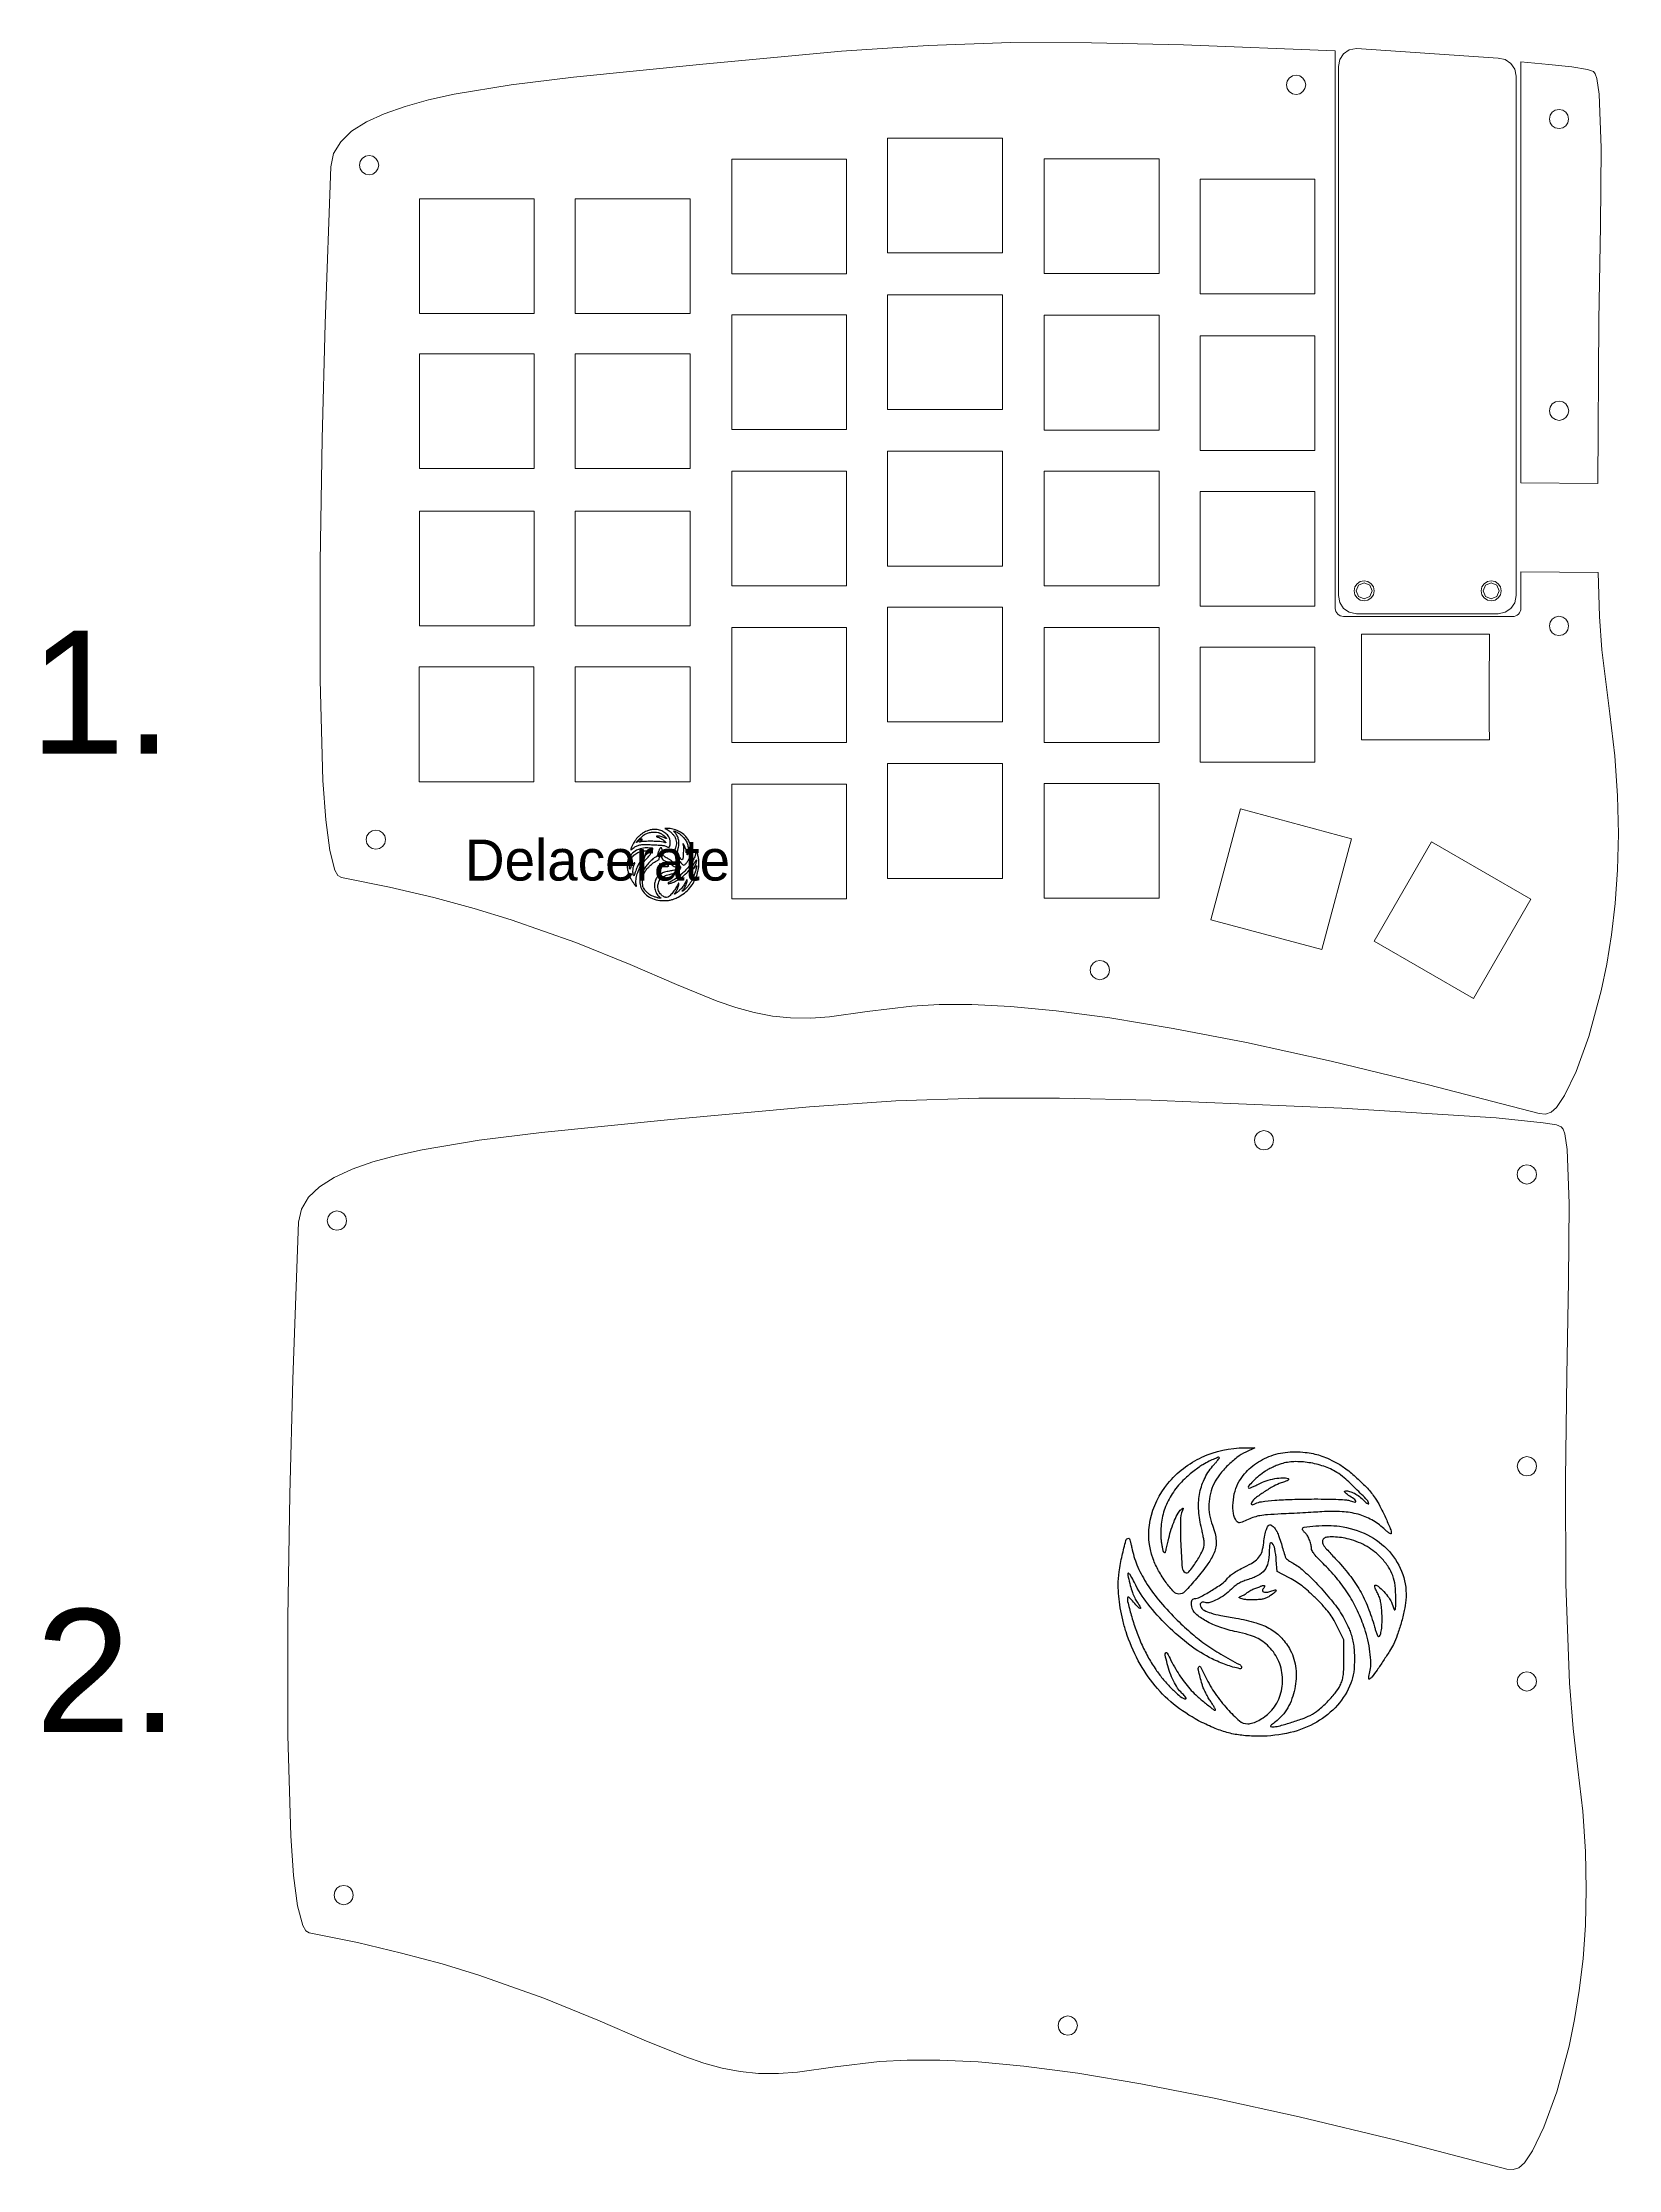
# Model space of a CAD drawing. Extents: x -219 to 329, y -29 to 491.
# Drawn here: x -219.1 to -26.9, y 231.6 to 491.1 of the extents above; entities that cross this region are included whole.
import ezdxf

# ---------------------------------------------------------------- set-up
doc = ezdxf.new("R2010")
doc.units = 0
doc.header["$MEASUREMENT"] = 0
doc.layers.get('0').update_dxf_attribs({"lineweight": 25, "true_color": 0xffffff})
doc.layers.add('Layer 1', color=7, linetype='BYLAYER', lineweight=5, true_color=0xffffff)
doc.styles.add('textstyle4', font='')
doc.styles.add('textstyle5', font='')
doc.styles.add('textstyle7', font='')
doc.styles.get('textstyle4').set_extended_font_data('Nimbus Sans [UKWN]')
doc.styles.get('textstyle5').set_extended_font_data('Nimbus Sans [UKWN]')
doc.styles.get('textstyle7').set_extended_font_data('Empires')

msp = doc.modelspace()

# ---------------------------------------------------------------- texts
at = {"char_height": 1, "attachment_point": 1}
for s, insert, style in [('\\C7;\\H15;1.', (-220.72, 419.36), 'textstyle4'), ('\\C5;\\H5;Delacerate', (-167.6, 393.87), 'textstyle7'), ('\\C7;\\H15;2.', (-220, 300), 'textstyle5')]:
    msp.add_mtext(s, dxfattribs=dict(at, insert=insert, style=style))

# ---------------------------------------------------------------- linework, layer by layer
at = {"color": 5, "true_color": 0x0000ff}
for points in [[(-144.77, 395.08, 0.021416), (-145, 395.04, 0.028277), (-145.22, 394.98, 0.025595), (-145.44, 394.9, 0.013536), (-145.7, 394.77, 0.042504), (-146, 394.58, 0.022333), (-146.34, 394.3, 0.022256), (-146.66, 393.98, 0.036844), (-146.89, 393.68, 0.029866), (-147.04, 393.44, 0.012216), (-147.21, 393.09, 0.008749), (-147.36, 392.75, 0.095306), (-147.39, 392.6, 0.546801), (-147.37, 392.59, 0.041861), (-147.32, 392.62, 0.028123), (-147.24, 392.68, 0.013668), (-147.16, 392.75, -0.060301), (-146.79, 393.02, -0.061454), (-146.38, 393.19, -0.052645), (-145.89, 393.27, -0.029227), (-145.27, 393.27, 0.001164), (-145.02, 393.25, 0.000535), (-144.69, 393.23, 0.000529), (-144.34, 393.21, 0.000733), (-144.03, 393.2, -0.004485), (-143.61, 393.17, -0.024068), (-143.38, 393.15, -0.038649), (-143.21, 393.1, -0.025833), (-143.02, 393.03, 0.005668), (-142.84, 392.95, 0.06691), (-142.76, 392.93, 0.177373), (-142.71, 392.94, 0.092553), (-142.67, 392.98, 0.122046), (-142.57, 393.21, 0.053548), (-142.56, 393.54, 0.0512), (-142.62, 393.9, 0.067061), (-142.75, 394.2, 0.079435), (-143.11, 394.62, 0.074893), (-143.59, 394.92, 0.071548), (-144.15, 395.08, 0.062987)], [(-144.03, 394.73, -0.024427), (-143.91, 394.69, -0.013925), (-143.78, 394.63, -0.013883), (-143.65, 394.57, -0.022292), (-143.55, 394.5, -0.024315), (-143.35, 394.36, -0.024077), (-143.17, 394.2, -0.017054), (-143.03, 394.05, -0.395866), (-143.03, 393.99, -0.281029), (-143.05, 393.99, -0.013728), (-143.13, 394.02, -0.018919), (-143.23, 394.06, -0.012167), (-143.34, 394.11, 0.042961), (-143.57, 394.21, 0.033852), (-143.83, 394.28, 0.03438), (-144.08, 394.3, 0.10325), (-144.24, 394.28, 0.338007), (-144.26, 394.26, 0.234176), (-144.24, 394.23, 0.048232), (-144.17, 394.2, 0.008257), (-144.03, 394.15, -0.045337), (-143.8, 394.05, -0.018174), (-143.51, 393.87, -0.015771), (-143.24, 393.68, -0.093969), (-143.13, 393.56, -0.110977), (-143.11, 393.51, -0.342591), (-143.13, 393.49, -0.170979), (-143.18, 393.48, -0.044045), (-143.24, 393.51, 0.090533), (-143.43, 393.57, 0.012977), (-143.83, 393.62, 0.012557), (-144.36, 393.64, 0.006243), (-145.04, 393.66, 0.00404), (-145.45, 393.65, 0.008274), (-145.78, 393.64, 0.008191), (-146.02, 393.63, 0.065085), (-146.14, 393.6, -0.021984), (-146.28, 393.56, -0.514141), (-146.31, 393.58, -0.222013), (-146.28, 393.64, -0.013469), (-146.13, 393.74, 0.017603), (-146.05, 393.79, 0.037896), (-145.99, 393.84, 0.066691), (-145.96, 393.88, 0.47273), (-145.97, 393.89, 0.140908), (-146.08, 393.9, 0.049687), (-146.22, 393.85, 0.04508), (-146.38, 393.76, 0.04213), (-146.52, 393.64, -0.013673), (-146.59, 393.57, -0.028422), (-146.64, 393.53, -0.043719), (-146.68, 393.5, -0.550557), (-146.7, 393.51, -0.195265), (-146.65, 393.62, -0.005644), (-146.3, 393.97, -0.011337), (-145.95, 394.3, -0.04722), (-145.72, 394.47, -0.053934), (-145.33, 394.65, -0.043849), (-144.87, 394.76, -0.044777), (-144.42, 394.79, -0.065497)], [(-142.95, 395.09, -0.052586), (-142.68, 394.92, -0.031693), (-142.4, 394.68, -0.031648), (-142.15, 394.4, -0.051154), (-141.98, 394.13, -0.052531), (-141.87, 393.82, -0.051989), (-141.82, 393.5, -0.051397), (-141.84, 393.18, -0.049095), (-141.93, 392.85, 0.027071), (-142.01, 392.6, 0.047825), (-142.05, 392.39, 0.05601), (-142.04, 392.2, 0.05869), (-141.98, 392.02, 0.056823), (-141.79, 391.68, 0.020415), (-141.45, 391.24, 0.013846), (-141.08, 390.83, 0.205559), (-140.91, 390.76, 0.20915), (-140.75, 390.82, 0.028544), (-140.52, 391.11, 0.031822), (-140.29, 391.46, 0.037293), (-140.13, 391.83, 0.140913), (-140.04, 393.01, 0.121877), (-140.57, 394.13, 0.112852), (-141.62, 394.93, 0.108402), (-142.92, 395.22), (-143.22, 395.22)], [(-141.64, 394.7, -0.025198), (-141.52, 394.63, -0.010477), (-141.37, 394.51, -0.010335), (-141.22, 394.39, -0.013152), (-141.08, 394.26, -0.052329), (-140.74, 393.87, -0.057751), (-140.51, 393.43, -0.058432), (-140.38, 392.95, -0.055775), (-140.36, 392.45, -0.011388), (-140.38, 392.32, -0.013103), (-140.4, 392.2, -0.012242), (-140.42, 392.11, -0.070855), (-140.44, 392.06, -0.148643), (-140.47, 392.02, -0.436086), (-140.5, 392.03, -0.041305), (-140.52, 392.12, -0.001535), (-140.6, 392.46, 0.022045), (-140.68, 392.74, 0.023191), (-140.78, 393.01, 0.023188), (-140.89, 393.23, 0.098003), (-140.98, 393.34, 0.007238), (-141.03, 393.37, 0.341336), (-141.04, 393.37, 0.330003), (-141.04, 393.36, 0.007007), (-141.02, 393.31, -0.097545), (-140.95, 393, -0.011672), (-140.97, 392.29, -0.007255), (-141.01, 391.56, -0.241211), (-141.1, 391.42, -0.376445), (-141.22, 391.44, -0.026392), (-141.44, 391.74, -0.031584), (-141.63, 392.07, -0.113497), (-141.68, 392.31, -0.041088), (-141.68, 392.38, -0.00597), (-141.65, 392.51, -0.006725), (-141.62, 392.66, -0.005715), (-141.59, 392.82, 0.047916), (-141.51, 393.36, 0.062723), (-141.55, 393.86, 0.066854), (-141.71, 394.31, 0.065889), (-141.98, 394.7, -0.007005), (-142.04, 394.77, -0.010315), (-142.09, 394.84, -0.005965), (-142.14, 394.89, -0.161784), (-142.14, 394.91, -0.513535), (-142.12, 394.93, -0.017646), (-142, 394.88, -0.019846), (-141.83, 394.81, -0.010704)], [(-145.81, 392.82, 0.08186), (-146.66, 392.56, 0.094856), (-147.33, 392.05, 0.100956), (-147.74, 391.36, 0.105877), (-147.83, 390.57, 0.029828), (-147.78, 390.26, 0.016031), (-147.69, 389.88, 0.016029), (-147.57, 389.51, 0.032127), (-147.45, 389.22, 0.021062), (-147.33, 389.02, 0.007327), (-147.15, 388.73, 0.007464), (-146.95, 388.44, 0.017011), (-146.79, 388.23, 0.050239), (-146.73, 388.16, 0.55275), (-146.7, 388.17, 0.109624), (-146.7, 388.24, 0.007998), (-146.74, 388.43, -0.066918), (-146.76, 388.66, -0.022615), (-146.73, 388.99, -0.022319), (-146.67, 389.36, -0.026133), (-146.58, 389.7, -0.027548), (-146.36, 390.24, -0.031876), (-146.09, 390.74, -0.031608), (-145.76, 391.19, -0.026274), (-145.35, 391.64, 0.007393), (-145.16, 391.84, 0.02491), (-145.04, 391.98, 0.037723), (-144.97, 392.08, 0.12889), (-144.95, 392.16, -0.062726), (-144.93, 392.28, -0.036324), (-144.89, 392.42, -0.036467), (-144.82, 392.55, -0.084404), (-144.75, 392.64, 0.026233), (-144.72, 392.66, 0.030537), (-144.7, 392.69, 0.031902), (-144.68, 392.72, 0.131716), (-144.67, 392.74, 0.378308), (-144.73, 392.8, 0.011798), (-145.09, 392.83, 0.020791), (-145.47, 392.85, 0.031975)], [(-145.33, 392.45, -0.180373), (-145.29, 392.36, -0.14981), (-145.31, 392.27, -0.052909), (-145.41, 392.13, -0.006586), (-145.67, 391.85, 0.024248), (-146.1, 391.35, 0.035608), (-146.43, 390.87, 0.036446), (-146.67, 390.35, 0.027151), (-146.87, 389.76, -0.01264), (-146.91, 389.65, -0.019685), (-146.94, 389.55, -0.01469), (-146.98, 389.48, -0.284573), (-147, 389.46, -0.333831), (-147.05, 389.5, -0.035283), (-147.09, 389.66, -0.031444), (-147.11, 389.89, -0.017107), (-147.1, 390.16, -0.012316), (-147.09, 390.38, -0.030633), (-147.06, 390.53, -0.037126), (-147.02, 390.66, -0.027901), (-146.96, 390.8, 0.011966), (-146.91, 390.9, 0.042958), (-146.88, 390.97, 0.098273), (-146.88, 391.02, 0.375822), (-146.9, 391.03, 0.188652), (-146.99, 391, 0.018354), (-147.16, 390.83, 0.023491), (-147.31, 390.65, 0.075492), (-147.39, 390.51, -0.004422), (-147.47, 390.28, -0.522171), (-147.5, 390.28, -0.209754), (-147.52, 390.32, -0.002199), (-147.52, 390.63, -0.028783), (-147.5, 391.02, -0.058195), (-147.43, 391.32, -0.062727), (-147.3, 391.58, -0.038937), (-147.09, 391.85, -0.035915), (-146.88, 392.05, -0.037747), (-146.65, 392.21, -0.036737), (-146.39, 392.33, -0.030723), (-146.1, 392.43, -0.029505), (-145.86, 392.48, -0.029582), (-145.62, 392.5, -0.027713), (-145.42, 392.49, -0.176279)], [(-143.84, 392.75, 0.056535), (-143.9, 392.65, 0.023717), (-143.96, 392.51, 0.013586), (-144.03, 392.29, 0.002855), (-144.15, 391.89, -0.115593), (-144.17, 391.86, -0.031794), (-144.22, 391.81, -0.030338), (-144.28, 391.76, -0.027575), (-144.36, 391.72, 0.063666), (-144.67, 391.51, 0.018815), (-145.09, 391.11, 0.019296), (-145.51, 390.64, 0.026974), (-145.84, 390.19, 0.019328), (-145.92, 390.06, 0.010872), (-146, 389.9, 0.010838), (-146.08, 389.73, 0.017394), (-146.14, 389.59, 0.0518), (-146.23, 389.23, 0.034183), (-146.26, 388.8, 0.034473), (-146.24, 388.38, 0.060074), (-146.15, 388.04, 0.0887), (-145.74, 387.37, 0.080534), (-145.11, 386.85, 0.073632), (-144.3, 386.53, 0.057606), (-143.36, 386.42, 0.023256), (-142.88, 386.44, 0.035908), (-142.47, 386.51, 0.035059), (-142.07, 386.64, 0.020888), (-141.61, 386.84, 0.050744), (-140.84, 387.33, 0.052812), (-140.19, 387.96, 0.051808), (-139.67, 388.72, 0.045607), (-139.3, 389.61, 0.018011), (-139.2, 389.97, 0.017378), (-139.12, 390.34, 0.017933), (-139.08, 390.7, 0.023637), (-139.06, 391.03, 0.035278), (-139.09, 391.44, 0.019993), (-139.18, 391.93, 0.010956), (-139.29, 392.39, 0.338607), (-139.38, 392.46, 0.313661), (-139.4, 392.45, 0.01178), (-139.42, 392.37, 0.017548), (-139.45, 392.28, 0.010994), (-139.47, 392.17, -0.049818), (-139.63, 391.65, -0.040068), (-139.9, 391.12, -0.035082), (-140.29, 390.58, -0.022954), (-140.8, 390.02, -0.017542), (-141.26, 389.59, -0.022927), (-141.7, 389.24, -0.022326), (-142.19, 388.92, -0.015343), (-142.76, 388.61, 0.260644), (-142.82, 388.52, 0.499888), (-142.77, 388.48, 0.035294), (-142.36, 388.6, 0.027231), (-141.92, 388.78, 0.04789), (-141.25, 389.2, 0.032422), (-140.56, 389.79, 0.032566), (-139.96, 390.46, 0.051043), (-139.55, 391.11, -0.012356), (-139.45, 391.31, -0.088898), (-139.38, 391.39, -0.626072), (-139.35, 391.37, -0.064394), (-139.36, 391.27, -0.011618), (-139.43, 391.02, -0.019841), (-139.49, 390.81, -0.023764), (-139.56, 390.64, -0.039608), (-139.64, 390.51, 0.01048), (-139.74, 390.34, 0.60841), (-139.73, 390.32, 0.195442), (-139.68, 390.34, 0.007236), (-139.53, 390.51, -0.026434), (-139.39, 390.66, -0.596429), (-139.34, 390.65, -0.107167), (-139.35, 390.53, -0.004154), (-139.46, 390.11, -0.018707), (-139.59, 389.68, -0.01917), (-139.76, 389.25, -0.019645), (-139.96, 388.85, -0.022383), (-140.18, 388.49, -0.024232), (-140.38, 388.22, -0.018923), (-140.62, 387.94, -0.018681), (-140.86, 387.71, -0.061323), (-141.04, 387.58, -0.08263), (-141.11, 387.56, -0.548819), (-141.13, 387.58, -0.113396), (-141.09, 387.64, -0.019962), (-141, 387.74, 0.057326), (-140.87, 387.89, 0.028896), (-140.75, 388.11, 0.027057), (-140.64, 388.36, 0.026428), (-140.55, 388.63, 0.007132), (-140.49, 388.91, 0.274471), (-140.51, 388.97, 0.478108), (-140.55, 388.96, 0.009432), (-140.67, 388.73, -0.014141), (-140.81, 388.47, -0.017806), (-140.96, 388.23, -0.018602), (-141.12, 388.02, -0.018387), (-141.29, 387.82, -0.025507), (-141.47, 387.64, -0.011156), (-141.72, 387.43, -0.003557), (-141.99, 387.22, -0.379657), (-142.03, 387.22, -0.333358), (-142.03, 387.23, -0.004818), (-141.99, 387.31, -0.010972), (-141.93, 387.4, -0.006744), (-141.86, 387.51, 0.020021), (-141.79, 387.63, 0.014549), (-141.72, 387.77, 0.014741), (-141.66, 387.9, 0.030966), (-141.62, 388.01, 0.005464), (-141.5, 388.44, 0.190488), (-141.52, 388.54, 0.596149), (-141.57, 388.54, 0.009196), (-141.73, 388.22, -0.037756), (-142.02, 387.72, -0.033486), (-142.39, 387.25, -0.031894), (-142.76, 386.89, -0.180992), (-143.01, 386.8, -0.078539), (-143.16, 386.83, -0.041744), (-143.34, 386.9, -0.038483), (-143.53, 387.02, -0.036264), (-143.69, 387.16, -0.106539), (-143.98, 387.61, -0.094808), (-144.07, 388.15, -0.093237), (-143.96, 388.7, -0.09886), (-143.66, 389.15, -0.039591), (-143.47, 389.31, -0.049298), (-143.27, 389.42, -0.039326), (-143.03, 389.52, -0.01528), (-142.67, 389.6, 0.030573), (-142.16, 389.75, 0.044645), (-141.73, 389.94, 0.053581), (-141.43, 390.16, 0.165315), (-141.3, 390.37, 0.04041), (-141.29, 390.48, 0.092858), (-141.3, 390.55, 0.14403), (-141.34, 390.6, 0.165376), (-141.39, 390.62, -0.125073), (-141.55, 390.66, -0.012159), (-141.89, 390.85, -0.014846), (-142.21, 391.07, -0.073941), (-142.37, 391.22, 0.045064), (-142.46, 391.31, 0.030041), (-142.57, 391.4, 0.024846), (-142.72, 391.48, 0.013973), (-142.9, 391.58, -0.02641), (-143.19, 391.74, -0.086673), (-143.35, 391.88, -0.099345), (-143.44, 392.06, -0.041321), (-143.5, 392.32, 0.01705), (-143.53, 392.55, 0.037433), (-143.58, 392.73, 0.050305), (-143.63, 392.84, 0.265816), (-143.69, 392.87, 0.13067), (-143.72, 392.86, 0.034744), (-143.76, 392.84, 0.032779), (-143.8, 392.8, 0.028647)], [(-143.66, 392.04, 0.052617), (-143.63, 391.71, 0.113874), (-143.52, 391.48, 0.109743), (-143.32, 391.32, 0.046746), (-143, 391.19, -0.025947), (-142.85, 391.14, -0.037246), (-142.74, 391.08, -0.03672), (-142.63, 391.01, -0.024266), (-142.51, 390.91, 0.041096), (-142.31, 390.74, 0.03709), (-142.08, 390.59, 0.037982), (-141.86, 390.5, 0.141155), (-141.71, 390.5, -0.07497), (-141.62, 390.51, -0.217508), (-141.57, 390.48, -0.21688), (-141.56, 390.43, -0.074588), (-141.59, 390.35, -0.161162), (-141.68, 390.26, -0.035462), (-141.88, 390.18, -0.025326), (-142.19, 390.1, -0.008399), (-142.65, 390.02, 0.02981), (-143.26, 389.88, 0.062527), (-143.71, 389.69, 0.074758), (-144.04, 389.42, 0.062587), (-144.31, 389.04, 0.096721), (-144.48, 388.49, 0.077411), (-144.44, 387.87, 0.078039), (-144.23, 387.29, 0.101382), (-143.85, 386.86, -0.004619), (-143.73, 386.77, -0.097134), (-143.7, 386.73, -0.507574), (-143.71, 386.71, -0.051772), (-143.77, 386.71, -0.064526), (-143.95, 386.73, -0.009811), (-144.31, 386.83, -0.011625), (-144.67, 386.95, -0.031394), (-144.92, 387.06, -0.053337), (-145.16, 387.22, -0.026304), (-145.43, 387.46, -0.026288), (-145.67, 387.73, -0.056132), (-145.83, 387.97, -0.031871), (-145.89, 388.12, -0.047189), (-145.92, 388.26, -0.029101), (-145.93, 388.44, -0.005396), (-145.94, 388.78), (-145.94, 389.36), (-145.74, 389.77, -0.017229), (-145.61, 390, -0.030811), (-145.49, 390.19, -0.026134), (-145.33, 390.37, -0.009048), (-145.09, 390.62, -0.009841), (-144.86, 390.84, -0.020689), (-144.66, 391.01, -0.024349), (-144.48, 391.13, -0.021099), (-144.28, 391.25), (-143.9, 391.44), (-143.88, 391.79, -0.024552), (-143.83, 392.14, -0.133049), (-143.75, 392.31, -0.627324), (-143.69, 392.29, -0.049479)], [(-143.52, 391, 0.093143), (-143.52, 390.98, 0.03528), (-143.51, 390.95, 0.033438), (-143.49, 390.93, 0.034797), (-143.47, 390.9, -0.27979), (-143.46, 390.86, -0.260605), (-143.5, 390.82, -0.095415), (-143.59, 390.81, -0.050072), (-143.71, 390.84, 0.014396), (-143.85, 390.89, 0.46459), (-143.87, 390.87, 0.252829), (-143.86, 390.83, 0.0094), (-143.73, 390.73, 0.034014), (-143.63, 390.66, 0.054159), (-143.53, 390.62, 0.04497), (-143.42, 390.6, 0.016424), (-143.25, 390.58, 0.015075), (-143.13, 390.58, 0.015484), (-143, 390.58, 0.015402), (-142.9, 390.59, 0.060994), (-142.83, 390.61, 0.007), (-142.76, 390.64, 0.225622), (-142.75, 390.65, 0.37579), (-142.75, 390.67, 0.013984), (-142.81, 390.69, -0.03208), (-142.85, 390.71, -0.016248), (-142.9, 390.74, -0.01607), (-142.95, 390.77, -0.023042), (-142.99, 390.8, 0.033847), (-143.04, 390.84, 0.017532), (-143.1, 390.87, 0.017349), (-143.16, 390.9, 0.025173), (-143.22, 390.93, -0.002679), (-143.28, 390.95, -0.002214), (-143.35, 390.97, -0.002235), (-143.4, 390.99, -0.005992), (-143.44, 391.01, 0.043319), (-143.47, 391.02, 0.081279), (-143.5, 391.02, 0.13262), (-143.52, 391.01, 0.237017)], [(-72.37, 319.15, 0.052586), (-73.45, 318.49, 0.031693), (-74.57, 317.51, 0.031648), (-75.56, 316.39, 0.051154), (-76.24, 315.31, 0.052531), (-76.68, 314.1, 0.051989), (-76.87, 312.81, 0.051397), (-76.79, 311.51, 0.049095), (-76.44, 310.22, -0.027071), (-76.12, 309.22, -0.047825), (-75.99, 308.37, -0.05601), (-76.02, 307.6, -0.05869), (-76.23, 306.88, -0.056823), (-76.99, 305.51, -0.020415), (-78.37, 303.75, -0.013846), (-79.83, 302.12, -0.205559), (-80.52, 301.83, -0.20915), (-81.15, 302.1, -0.028544), (-82.09, 303.24, -0.031822), (-83, 304.67, -0.037293), (-83.67, 306.12, -0.140913), (-84.02, 310.84, -0.121877), (-81.87, 315.32, -0.112852), (-77.71, 318.53, -0.108402), (-72.49, 319.68), (-71.27, 319.68)], [(-65.11, 319.12, -0.021416), (-64.15, 318.96, -0.028277), (-63.3, 318.73, -0.025595), (-62.42, 318.39, -0.013536), (-61.37, 317.88, -0.042504), (-60.17, 317.12, -0.022333), (-58.81, 315.99, -0.022256), (-57.54, 314.73, -0.036844), (-56.6, 313.54, -0.029866), (-56.02, 312.57, -0.012216), (-55.34, 311.18, -0.008749), (-54.74, 309.8, -0.095306), (-54.62, 309.21, -0.546801), (-54.68, 309.17, -0.041861), (-54.89, 309.28, -0.028123), (-55.19, 309.51, -0.013668), (-55.54, 309.82, 0.060301), (-56.99, 310.88, 0.061454), (-58.65, 311.56, 0.052645), (-60.63, 311.88, 0.029227), (-63.08, 311.87, -0.001164), (-64.09, 311.81, -0.000535), (-65.41, 311.73, -0.000529), (-66.81, 311.66, -0.000733), (-68.06, 311.6, 0.004485), (-69.73, 311.5, 0.024068), (-70.64, 311.39, 0.038649), (-71.33, 311.22, 0.025833), (-72.08, 310.93, -0.005668), (-72.82, 310.61, -0.06691), (-73.12, 310.53, -0.177373), (-73.31, 310.57, -0.092553), (-73.49, 310.74, -0.122046), (-73.87, 311.66, -0.053548), (-73.92, 312.98, -0.0512), (-73.68, 314.39, -0.067061), (-73.16, 315.59, -0.079435), (-71.74, 317.28, -0.074893), (-69.82, 318.49, -0.071548), (-67.56, 319.12, -0.062987)], [(-77.6, 317.61, 0.025198), (-78.07, 317.31, 0.010477), (-78.67, 316.86, 0.010335), (-79.3, 316.35, 0.013152), (-79.86, 315.85, 0.052329), (-81.2, 314.28, 0.057751), (-82.15, 312.52, 0.058432), (-82.65, 310.6, 0.055775), (-82.71, 308.59, 0.011388), (-82.66, 308.1, 0.013103), (-82.58, 307.62, 0.012242), (-82.5, 307.23, 0.070855), (-82.43, 307.03, 0.148643), (-82.29, 306.9, 0.436086), (-82.18, 306.94, 0.041305), (-82.07, 307.29, 0.001535), (-81.76, 308.64, -0.022045), (-81.45, 309.76, -0.023191), (-81.05, 310.83, -0.023188), (-80.62, 311.71, -0.098003), (-80.25, 312.16, -0.007238), (-80.06, 312.31, -0.341336), (-80.02, 312.31, -0.330003), (-80.01, 312.26, -0.007007), (-80.09, 312.04, 0.097545), (-80.35, 310.79, 0.011672), (-80.3, 307.97, 0.007255), (-80.13, 305.05, 0.241211), (-79.78, 304.47, 0.376445), (-79.3, 304.55, 0.026392), (-78.42, 305.75, 0.031584), (-77.66, 307.1, 0.113497), (-77.43, 308.06, 0.041088), (-77.46, 308.32, 0.00597), (-77.55, 308.83, 0.006725), (-77.67, 309.44, 0.005715), (-77.82, 310.08, -0.047916), (-78.13, 312.25, -0.062723), (-77.97, 314.24, -0.066854), (-77.34, 316.03, -0.065889), (-76.26, 317.61, 0.007005), (-76, 317.9, 0.010315), (-75.79, 318.16, 0.005965), (-75.62, 318.38, 0.161784), (-75.59, 318.45, 0.513535), (-75.69, 318.52, 0.017646), (-76.18, 318.33, 0.019846), (-76.83, 318.03, 0.010704)], [(-68.06, 317.72, 0.024427), (-68.51, 317.57, 0.013925), (-69.04, 317.33, 0.013883), (-69.56, 317.07, 0.022292), (-69.98, 316.82, 0.024315), (-70.76, 316.24, 0.024077), (-71.48, 315.59, 0.017054), (-72.05, 314.99, 0.395866), (-72.04, 314.78, 0.281029), (-71.95, 314.75, 0.013728), (-71.63, 314.87, 0.018919), (-71.24, 315.03, 0.012167), (-70.8, 315.25, -0.042961), (-69.88, 315.64, -0.033852), (-68.83, 315.91, -0.03438), (-67.85, 316.03, -0.10325), (-67.19, 315.92, -0.338007), (-67.14, 315.83, -0.234176), (-67.2, 315.73, -0.048232), (-67.49, 315.59, -0.008257), (-68.05, 315.39, 0.045337), (-68.96, 314.99, 0.018174), (-70.12, 314.29, 0.015771), (-71.19, 313.54, 0.093969), (-71.65, 313.04, 0.110977), (-71.71, 312.85, 0.342591), (-71.65, 312.75, 0.170979), (-71.47, 312.74, 0.044045), (-71.19, 312.86, -0.090533), (-70.44, 313.1, -0.012977), (-68.84, 313.27, -0.012557), (-66.71, 313.38, -0.006243), (-64.01, 313.43, -0.00404), (-62.35, 313.42, -0.008274), (-61.05, 313.38, -0.008191), (-60.07, 313.32, -0.065085), (-59.62, 313.22, 0.021984), (-59.05, 313.05, 0.514141), (-58.94, 313.14, 0.222013), (-59.06, 313.35, 0.013469), (-59.67, 313.76, -0.017603), (-59.98, 313.98, -0.037896), (-60.2, 314.17, -0.066691), (-60.31, 314.31, -0.47273), (-60.29, 314.38, -0.140908), (-59.86, 314.4, -0.049687), (-59.28, 314.2, -0.04508), (-58.66, 313.84, -0.04213), (-58.1, 313.36, 0.013673), (-57.82, 313.1, 0.028422), (-57.59, 312.92, 0.043719), (-57.43, 312.82, 0.550557), (-57.38, 312.85, 0.195265), (-57.55, 313.28, 0.005644), (-58.95, 314.68, 0.011337), (-60.35, 316, 0.04722), (-61.28, 316.68, 0.053934), (-62.86, 317.42, 0.043849), (-64.67, 317.86, 0.044777), (-66.49, 317.98, 0.065497)], [(-68.8, 309.81, -0.056535), (-68.56, 309.42, -0.023717), (-68.32, 308.85, -0.013586), (-68.03, 307.95, -0.002855), (-67.57, 306.38, 0.115593), (-67.48, 306.23, 0.031794), (-67.29, 306.04, 0.030338), (-67.03, 305.85, 0.027575), (-66.74, 305.68, -0.063666), (-65.5, 304.83, -0.018815), (-63.82, 303.23, -0.019296), (-62.14, 301.35, -0.026974), (-60.8, 299.55, -0.019328), (-60.49, 299.04, -0.010872), (-60.15, 298.4, -0.010838), (-59.84, 297.73, -0.017394), (-59.6, 297.16, -0.0518), (-59.24, 295.71, -0.034183), (-59.11, 293.99, -0.034473), (-59.21, 292.31, -0.060074), (-59.56, 290.95, -0.0887), (-61.2, 288.27, -0.080534), (-63.71, 286.22, -0.073632), (-66.95, 284.93, -0.057606), (-70.72, 284.49, -0.023256), (-72.63, 284.58, -0.035908), (-74.27, 284.85, -0.035059), (-75.88, 285.36, -0.020888), (-77.71, 286.18, -0.050744), (-80.82, 288.13, -0.052812), (-83.42, 290.64, -0.051808), (-85.48, 293.69, -0.045607), (-86.97, 297.23, -0.018011), (-87.37, 298.67, -0.017378), (-87.67, 300.15, -0.017933), (-87.86, 301.59, -0.023637), (-87.92, 302.92, -0.035278), (-87.81, 304.56, -0.019993), (-87.45, 306.52, -0.010956), (-86.99, 308.37, -0.338607), (-86.64, 308.64, -0.313661), (-86.57, 308.59, -0.01178), (-86.47, 308.3, -0.017548), (-86.37, 307.93, -0.010994), (-86.27, 307.49, 0.049818), (-85.64, 305.39, 0.040068), (-84.56, 303.29, 0.035082), (-83.02, 301.13, 0.022954), (-80.95, 298.87, 0.017542), (-79.14, 297.18, 0.022927), (-77.36, 295.77, 0.022326), (-75.41, 294.5, 0.015343), (-73.11, 293.23, -0.260644), (-72.89, 292.9, -0.499888), (-73.09, 292.73, -0.035294), (-74.75, 293.2, -0.027231), (-76.47, 293.93, -0.04789), (-79.18, 295.59, -0.032422), (-81.92, 297.96, -0.032566), (-84.31, 300.64, -0.051043), (-85.96, 303.25, 0.012356), (-86.37, 304.03, 0.088898), (-86.63, 304.35, 0.626072), (-86.75, 304.3, 0.064394), (-86.71, 303.9, 0.011618), (-86.46, 302.88, 0.019841), (-86.2, 302.04, 0.023764), (-85.92, 301.36, 0.039608), (-85.62, 300.83, -0.01048), (-85.19, 300.17, -0.60841), (-85.25, 300.08, -0.195442), (-85.46, 300.18, -0.007236), (-86.06, 300.85, 0.026434), (-86.62, 301.44, 0.596429), (-86.8, 301.39, 0.107167), (-86.78, 300.92, 0.004154), (-86.34, 299.26, 0.018707), (-85.79, 297.51, 0.01917), (-85.11, 295.81, 0.019645), (-84.32, 294.22, 0.022383), (-83.44, 292.76, 0.024232), (-82.64, 291.67, 0.018923), (-81.67, 290.57, 0.018681), (-80.71, 289.63, 0.061323), (-79.99, 289.12, 0.08263), (-79.73, 289.04, 0.548819), (-79.66, 289.12, 0.113396), (-79.8, 289.37, 0.019962), (-80.17, 289.75, -0.057326), (-80.68, 290.37, -0.028896), (-81.18, 291.24, -0.027057), (-81.62, 292.26, -0.026428), (-81.95, 293.33, -0.007132), (-82.21, 294.43, -0.274471), (-82.14, 294.67, -0.478108), (-81.97, 294.64, -0.009432), (-81.49, 293.73, 0.014141), (-80.92, 292.68, 0.017806), (-80.33, 291.74, 0.018602), (-79.7, 290.89, 0.018387), (-79.01, 290.07, 0.025507), (-78.29, 289.38, 0.011156), (-77.29, 288.52, 0.003557), (-76.23, 287.68, 0.379657), (-76.06, 287.69, 0.333358), (-76.05, 287.74, 0.004818), (-76.22, 288.05, 0.010972), (-76.44, 288.41, 0.006744), (-76.71, 288.83, -0.020021), (-77.01, 289.31, -0.014549), (-77.3, 289.87, -0.014741), (-77.55, 290.41, -0.030966), (-77.7, 290.85, -0.005464), (-78.15, 292.56, -0.190488), (-78.1, 292.96, -0.596149), (-77.9, 292.96, -0.009196), (-77.25, 291.67, 0.037756), (-76.1, 289.69, 0.033486), (-74.62, 287.82, 0.031894), (-73.14, 286.38, 0.180992), (-72.13, 286.01, 0.078539), (-71.51, 286.11, 0.041744), (-70.79, 286.42, 0.038483), (-70.06, 286.88, 0.036264), (-69.39, 287.46, 0.106539), (-68.25, 289.24, 0.094808), (-67.88, 291.41, 0.093237), (-68.33, 293.59, 0.09886), (-69.55, 295.41, 0.039591), (-70.29, 296.05, 0.049298), (-71.07, 296.5, 0.039326), (-72.06, 296.87, 0.01528), (-73.48, 297.22, -0.030573), (-75.53, 297.79, -0.044645), (-77.25, 298.56, -0.053581), (-78.47, 299.43, -0.165315), (-78.96, 300.3, -0.04041), (-79, 300.71, -0.092858), (-78.95, 301.02, -0.14403), (-78.82, 301.21, -0.165376), (-78.61, 301.28, 0.125073), (-77.99, 301.44, 0.012159), (-76.63, 302.22, 0.014846), (-75.31, 303.07, 0.073941), (-74.67, 303.67, -0.045064), (-74.33, 304.03, -0.030041), (-73.87, 304.39, -0.024846), (-73.29, 304.74, -0.013973), (-72.55, 305.12, 0.02641), (-71.4, 305.75, 0.086673), (-70.76, 306.32, 0.099345), (-70.39, 307.03, 0.041321), (-70.18, 308.09, -0.01705), (-70.04, 309.02, -0.037433), (-69.86, 309.71, -0.050305), (-69.65, 310.16, -0.265816), (-69.43, 310.29, -0.13067), (-69.31, 310.26, -0.034744), (-69.14, 310.15, -0.032779), (-68.96, 309.99, -0.028647)], [(-60.95, 310.1, -0.08186), (-57.54, 309.06, -0.094856), (-54.85, 307.01, -0.100956), (-53.22, 304.23, -0.105877), (-52.85, 301.08, -0.029828), (-53.04, 299.83, -0.016031), (-53.42, 298.31, -0.016029), (-53.89, 296.83, -0.032127), (-54.37, 295.7, -0.021062), (-54.84, 294.87, -0.007327), (-55.58, 293.71, -0.007464), (-56.36, 292.55, -0.017011), (-57, 291.71, -0.050239), (-57.25, 291.46, -0.55275), (-57.36, 291.49, -0.109624), (-57.36, 291.77, -0.007998), (-57.2, 292.53, 0.066918), (-57.11, 293.44, 0.022615), (-57.23, 294.78, 0.022319), (-57.48, 296.23, 0.026133), (-57.86, 297.59, 0.027548), (-58.73, 299.78, 0.031876), (-59.8, 301.75, 0.031608), (-61.13, 303.58, 0.026274), (-62.75, 305.36, -0.007393), (-63.53, 306.16, -0.02491), (-64.01, 306.71, -0.037723), (-64.29, 307.13, -0.12889), (-64.37, 307.44, 0.062726), (-64.43, 307.93, 0.036324), (-64.62, 308.5, 0.036467), (-64.89, 309.02, 0.084404), (-65.17, 309.35, -0.026233), (-65.29, 309.46, -0.030537), (-65.39, 309.57, -0.031902), (-65.46, 309.68, -0.131716), (-65.47, 309.75, -0.378308), (-65.26, 309.99, -0.011798), (-63.83, 310.14, -0.020791), (-62.28, 310.19, -0.031975)], [(-62.86, 308.6, 0.180373), (-63.02, 308.26, 0.14981), (-62.93, 307.88, 0.052909), (-62.51, 307.31, 0.006586), (-61.47, 306.19, -0.024248), (-59.75, 304.19, -0.035608), (-58.45, 302.27, -0.036446), (-57.47, 300.22, -0.027151), (-56.67, 297.84, 0.01264), (-56.54, 297.39, 0.019685), (-56.39, 297, 0.01469), (-56.26, 296.71, 0.284573), (-56.18, 296.66, 0.333831), (-55.96, 296.81, 0.035283), (-55.82, 297.45, 0.031444), (-55.75, 298.35, 0.017107), (-55.76, 299.46, 0.012316), (-55.82, 300.31, 0.030633), (-55.92, 300.92, 0.037126), (-56.08, 301.45, 0.027901), (-56.32, 301.99, -0.011966), (-56.53, 302.42, -0.042958), (-56.63, 302.7, -0.098273), (-56.64, 302.87, -0.375822), (-56.57, 302.93, -0.188652), (-56.21, 302.79, -0.018354), (-55.55, 302.13, -0.023491), (-54.92, 301.4, -0.075492), (-54.61, 300.84, 0.004422), (-54.27, 299.94, 0.522171), (-54.17, 299.91, 0.209754), (-54.09, 300.07, 0.002199), (-54.08, 301.32, 0.028783), (-54.16, 302.88, 0.058195), (-54.43, 304.08, 0.062727), (-54.96, 305.13, 0.038937), (-55.82, 306.21, 0.035915), (-56.65, 306.99, 0.037747), (-57.58, 307.63, 0.036737), (-58.61, 308.14, 0.030723), (-59.77, 308.53, 0.029505), (-60.71, 308.72, 0.029582), (-61.67, 308.8, 0.027713), (-62.49, 308.77, 0.176279)], [(-69.52, 306.97, -0.052617), (-69.66, 305.66, -0.113874), (-70.09, 304.74, -0.109743), (-70.89, 304.08, -0.046746), (-72.19, 303.57, 0.025947), (-72.75, 303.37, 0.037246), (-73.22, 303.14, 0.03672), (-73.66, 302.84, 0.024266), (-74.11, 302.43, -0.041096), (-74.92, 301.75, -0.03709), (-75.86, 301.18, -0.037982), (-76.74, 300.82, -0.141155), (-77.34, 300.8, 0.07497), (-77.67, 300.83, 0.217508), (-77.87, 300.73, 0.21688), (-77.93, 300.51, 0.074588), (-77.81, 300.19, 0.161162), (-77.45, 299.85, 0.035462), (-76.64, 299.53, 0.025326), (-75.41, 299.22, 0.008399), (-73.57, 298.89, -0.02981), (-71.12, 298.33, -0.062527), (-69.33, 297.56, -0.074758), (-67.99, 296.47, -0.062587), (-66.94, 294.98, -0.096721), (-66.26, 292.76, -0.077411), (-66.39, 290.27, -0.078039), (-67.26, 287.95, -0.101382), (-68.76, 286.24, 0.004619), (-69.24, 285.87, 0.097134), (-69.35, 285.73, 0.507574), (-69.32, 285.66, 0.051772), (-69.1, 285.64, 0.064526), (-68.36, 285.73, 0.009811), (-66.94, 286.14, 0.011625), (-65.49, 286.62, 0.031394), (-64.5, 287.04, 0.053337), (-63.53, 287.67, 0.026304), (-62.44, 288.66, 0.026288), (-61.47, 289.75, 0.056132), (-60.86, 290.7, 0.031871), (-60.62, 291.29, 0.047189), (-60.49, 291.84, 0.029101), (-60.43, 292.58, 0.005396), (-60.41, 293.93), (-60.41, 296.24), (-61.22, 297.89, 0.017229), (-61.72, 298.82, 0.030811), (-62.21, 299.55, 0.026134), (-62.83, 300.29, 0.009048), (-63.8, 301.28, 0.009841), (-64.74, 302.18, 0.020689), (-65.51, 302.83, 0.024349), (-66.24, 303.34, 0.021099), (-67.06, 303.81), (-68.55, 304.58), (-68.65, 305.95, 0.024552), (-68.83, 307.35, 0.133049), (-69.15, 308.04, 0.627324), (-69.42, 307.96, 0.049479)], [(-70.07, 302.81, -0.093143), (-70.09, 302.73, -0.03528), (-70.14, 302.62, -0.033438), (-70.21, 302.52, -0.034797), (-70.29, 302.42, 0.27979), (-70.34, 302.23, 0.260605), (-70.19, 302.09, 0.095415), (-69.79, 302.06, 0.050072), (-69.31, 302.18, -0.014396), (-68.78, 302.35, -0.46459), (-68.68, 302.28, -0.252829), (-68.74, 302.12, -0.0094), (-69.26, 301.71, -0.034014), (-69.67, 301.45, -0.054159), (-70.05, 301.28, -0.04497), (-70.5, 301.19, -0.016424), (-71.16, 301.13, -0.015075), (-71.66, 301.12, -0.015484), (-72.15, 301.14, -0.015402), (-72.58, 301.18, -0.060994), (-72.83, 301.24, -0.007), (-73.13, 301.36, -0.225622), (-73.17, 301.42, -0.37579), (-73.15, 301.47, -0.013984), (-72.93, 301.56, 0.03208), (-72.76, 301.64, 0.016248), (-72.56, 301.75, 0.01607), (-72.36, 301.88, 0.023042), (-72.19, 302.01, -0.033847), (-72.01, 302.15, -0.017532), (-71.77, 302.29, -0.017349), (-71.51, 302.42, -0.025173), (-71.27, 302.52, 0.002679), (-71.04, 302.6, 0.002214), (-70.79, 302.69, 0.002235), (-70.56, 302.78, 0.005992), (-70.4, 302.84, -0.043319), (-70.27, 302.88, -0.081279), (-70.17, 302.88, -0.13262), (-70.1, 302.86, -0.237017)]]:
    msp.add_lwpolyline(points, format="xyb", close=True, dxfattribs=at)
at = {"layer": 'Layer 1'}
for p, q in [((-111.12, 490.74), (-121.66, 490.03)), ((-101.02, 491.09), (-111.12, 490.74)), ((-91.18, 491.06), (-101.02, 491.09)), ((-79.97, 490.81), (-91.18, 491.06)), ((-61.45, 490.08), (-79.97, 490.81)), ((-59.74, 490.21), (-58.88, 490.38)), ((-58.88, 490.38), (-41.59, 489.18)), ((-138.57, 488.46), (-154.36, 486.86)), ((-121.66, 490.03), (-138.57, 488.46)), ((-61.45, 422.07), (-61.45, 490.08)), ((-61.45, 422.07), (-61.45, 490.08)), ((-61.08, 488.18), (-60.91, 489.04)), ((-61.08, 423.63), (-61.08, 488.18)), ((-60.91, 489.04), (-60.44, 489.73)), ((-60.44, 489.73), (-59.74, 490.21)), ((-41.59, 489.18), (-40.73, 489.01)), ((-40.73, 489.01), (-40.03, 488.54)), ((-40.03, 488.54), (-39.56, 487.84)), ((-39.56, 487.84), (-39.39, 486.98)), ((-38.82, 472.08), (-38.82, 488.75)), ((-38.82, 488.75), (-35.41, 488.43)), ((-35.41, 488.43), (-32.62, 488.11)), ((-32.62, 488.11), (-30.71, 487.81)), ((-30.71, 487.81), (-29.97, 487.56)), ((-161.95, 485.93), (-168.9, 484.78)), ((-154.36, 486.86), (-161.95, 485.93)), ((-67.31, 486.39), (-67.4, 485.93)), ((-67.4, 485.93), (-67.31, 485.47)), ((-67.4, 485.93), (-67.4, 485.93)), ((-67.06, 486.76), (-67.31, 486.39)), ((-67.31, 485.47), (-67.06, 485.1)), ((-66.68, 487.01), (-67.06, 486.76)), ((-66.23, 487.1), (-66.68, 487.01)), ((-65.77, 487.01), (-66.23, 487.1)), ((-65.4, 486.76), (-65.77, 487.01)), ((-65.15, 486.39), (-65.4, 486.76)), ((-65.4, 485.1), (-65.15, 485.47)), ((-65.05, 485.93), (-65.15, 486.39)), ((-65.15, 485.47), (-65.05, 485.93)), ((-39.39, 486.98), (-39.39, 423.62)), ((-29.97, 487.56), (-29.74, 487.28)), ((-29.74, 487.28), (-29.54, 486.72)), ((-29.54, 486.72), (-29.26, 484.81)), ((-174.91, 483.3), (-177.45, 482.41)), ((-172.04, 484.09), (-174.91, 483.3)), ((-168.9, 484.78), (-172.04, 484.09)), ((-67.06, 485.1), (-66.68, 484.85)), ((-66.68, 484.85), (-66.23, 484.76)), ((-66.23, 484.76), (-65.77, 484.85)), ((-65.77, 484.85), (-65.4, 485.1)), ((-34.99, 482.59), (-35.25, 482.22)), ((-34.62, 482.85), (-34.99, 482.59)), ((-34.16, 482.94), (-34.62, 482.85)), ((-33.71, 482.85), (-34.16, 482.94)), ((-33.33, 482.59), (-33.71, 482.85)), ((-33.08, 482.22), (-33.33, 482.59)), ((-29.26, 484.81), (-29.02, 478.24)), ((-181.42, 480.27), (-182.76, 478.98)), ((-179.63, 481.4), (-181.42, 480.27)), ((-177.45, 482.41), (-179.63, 481.4)), ((-35.25, 482.22), (-35.34, 481.76)), ((-35.34, 481.76), (-35.25, 481.31)), ((-35.34, 481.76), (-35.34, 481.76)), ((-35.25, 481.31), (-34.99, 480.93)), ((-34.99, 480.93), (-34.62, 480.68)), ((-34.62, 480.68), (-34.16, 480.59)), ((-34.16, 480.59), (-33.71, 480.68)), ((-33.71, 480.68), (-33.33, 480.93)), ((-33.33, 480.93), (-33.08, 481.31)), ((-32.99, 481.76), (-33.08, 482.22)), ((-33.08, 481.31), (-32.99, 481.76)), ((-183.63, 477.54), (-183.97, 475.94)), ((-182.76, 478.98), (-183.63, 477.54)), ((-102.05, 479.43), (-116.05, 479.43)), ((-116.05, 479.43), (-116.05, 465.42)), ((-102.05, 465.42), (-102.05, 479.43)), ((-29.02, 478.24), (-29.09, 468.74)), ((-183.97, 475.94), (-184.66, 456.8)), ((-180.38, 476.59), (-180.47, 476.13)), ((-180.47, 476.13), (-180.38, 475.67)), ((-180.47, 476.13), (-180.47, 476.13)), ((-180.12, 476.96), (-180.38, 476.59)), ((-180.38, 475.67), (-180.13, 475.3)), ((-180.13, 475.3), (-179.75, 475.05)), ((-179.75, 477.21), (-180.12, 476.96)), ((-179.29, 477.3), (-179.75, 477.21)), ((-179.75, 475.05), (-179.29, 474.95)), ((-178.84, 477.21), (-179.29, 477.3)), ((-179.29, 474.95), (-178.84, 475.05)), ((-178.47, 476.96), (-178.84, 477.21)), ((-178.84, 475.05), (-178.47, 475.3)), ((-178.21, 476.59), (-178.47, 476.96)), ((-178.47, 475.3), (-178.21, 475.67)), ((-178.12, 476.13), (-178.21, 476.59)), ((-178.21, 475.67), (-178.12, 476.13)), ((-121.05, 476.88), (-135.05, 476.88)), ((-135.05, 476.88), (-135.05, 462.88)), ((-121.05, 462.88), (-121.05, 476.88)), ((-82.95, 476.92), (-96.95, 476.92)), ((-96.95, 476.92), (-96.95, 462.92)), ((-82.95, 462.92), (-82.95, 476.92)), ((-63.95, 474.42), (-77.95, 474.42)), ((-77.95, 474.42), (-77.95, 460.42)), ((-63.95, 460.42), (-63.95, 474.42)), ((-159.15, 472.02), (-173.15, 472.02)), ((-173.15, 472.02), (-173.15, 458.02)), ((-159.15, 458.02), (-159.15, 472.02)), ((-140.15, 472.02), (-154.15, 472.02)), ((-154.15, 472.02), (-154.15, 458.02)), ((-140.15, 458.02), (-140.15, 472.02)), ((-38.82, 455.41), (-38.82, 472.08)), ((-29.09, 468.74), (-29.29, 457.23)), ((-116.05, 465.42), (-102.05, 465.42)), ((-135.05, 462.88), (-121.05, 462.88)), ((-96.95, 462.92), (-82.95, 462.92)), ((-102.05, 460.33), (-116.05, 460.33)), ((-116.05, 460.33), (-116.05, 446.33)), ((-102.05, 446.33), (-102.05, 460.33)), ((-77.95, 460.42), (-63.95, 460.42)), ((-184.66, 456.8), (-185.03, 442.74)), ((-173.15, 458.02), (-159.15, 458.02)), ((-154.15, 458.02), (-140.15, 458.02)), ((-135.05, 457.88), (-135.05, 443.88)), ((-121.05, 457.88), (-135.05, 457.88)), ((-121.05, 443.88), (-121.05, 457.88)), ((-96.95, 457.83), (-96.95, 443.82)), ((-82.95, 457.83), (-96.95, 457.83)), ((-82.95, 443.82), (-82.95, 457.83)), ((-29.29, 457.23), (-29.45, 437.32)), ((-63.95, 455.33), (-77.95, 455.33)), ((-77.95, 455.33), (-77.95, 441.32)), ((-63.95, 441.32), (-63.95, 455.33)), ((-38.82, 437.38), (-38.82, 455.41)), ((-173.15, 453.12), (-173.15, 439.12)), ((-159.15, 453.12), (-173.15, 453.12)), ((-159.15, 439.12), (-159.15, 453.12)), ((-154.15, 453.12), (-154.15, 439.12)), ((-140.15, 453.12), (-154.15, 453.12)), ((-140.15, 439.12), (-140.15, 453.12)), ((-116.05, 446.33), (-102.05, 446.33)), ((-35.24, 446.63), (-35.33, 446.18)), ((-34.99, 447.01), (-35.24, 446.63)), ((-34.61, 447.26), (-34.99, 447.01)), ((-34.16, 447.35), (-34.61, 447.26)), ((-33.7, 447.26), (-34.16, 447.35)), ((-33.33, 447.01), (-33.7, 447.26)), ((-33.08, 446.63), (-33.33, 447.01)), ((-32.98, 446.18), (-33.08, 446.63)), ((-135.05, 443.88), (-121.05, 443.88)), ((-96.95, 443.82), (-82.95, 443.82)), ((-35.33, 446.18), (-35.24, 445.72)), ((-35.33, 446.18), (-35.33, 446.18)), ((-35.24, 445.72), (-34.99, 445.35)), ((-34.99, 445.35), (-34.61, 445.1)), ((-34.61, 445.1), (-34.16, 445)), ((-34.16, 445), (-33.7, 445.1)), ((-33.7, 445.1), (-33.33, 445.35)), ((-33.33, 445.35), (-33.08, 445.72)), ((-33.08, 445.72), (-32.98, 446.18)), ((-185.03, 442.74), (-185.28, 427.73)), ((-102.05, 441.23), (-116.05, 441.23)), ((-116.05, 441.23), (-116.05, 427.23)), ((-102.05, 427.23), (-102.05, 441.23)), ((-77.95, 441.32), (-63.95, 441.32)), ((-173.15, 439.12), (-159.15, 439.12)), ((-154.15, 439.12), (-140.15, 439.12)), ((-121.05, 438.82), (-135.05, 438.82)), ((-135.05, 438.82), (-135.05, 424.82)), ((-121.05, 424.82), (-121.05, 438.82)), ((-82.95, 438.82), (-96.95, 438.82)), ((-96.95, 438.82), (-96.95, 424.82)), ((-82.95, 424.82), (-82.95, 438.82)), ((-63.95, 436.32), (-77.95, 436.32)), ((-77.95, 436.32), (-77.95, 422.32)), ((-63.95, 422.32), (-63.95, 436.32)), ((-29.45, 437.32), (-38.82, 437.38)), ((-159.15, 433.92), (-173.15, 433.92)), ((-173.15, 433.92), (-173.15, 419.92)), ((-159.15, 419.92), (-159.15, 433.92)), ((-140.15, 433.92), (-154.15, 433.92)), ((-154.15, 433.92), (-154.15, 419.92)), ((-140.15, 419.92), (-140.15, 433.92)), ((-185.28, 427.73), (-185.28, 413.33)), ((-116.05, 427.23), (-102.05, 427.23)), ((-38.82, 426.53), (-38.81, 422.07)), ((-29.4, 426.46), (-38.82, 426.53)), ((-29.24, 421.09), (-29.4, 426.46)), ((-135.05, 424.82), (-121.05, 424.82)), ((-96.95, 424.82), (-82.95, 424.82)), ((-60.91, 422.77), (-61.08, 423.63)), ((-59.16, 424.21), (-59.07, 424.68)), ((-59.07, 423.74), (-59.16, 424.21)), ((-59.07, 424.68), (-58.8, 425.08)), ((-58.8, 423.35), (-59.07, 423.74)), ((-58.62, 424.9), (-58.91, 424.21)), ((-58.91, 424.21), (-58.62, 423.52)), ((-58.8, 425.08), (-58.4, 425.34)), ((-58.4, 423.08), (-58.8, 423.35)), ((-57.93, 425.19), (-58.62, 424.9)), ((-58.62, 423.52), (-57.93, 423.24)), ((-58.4, 425.34), (-57.93, 425.44)), ((-57.93, 422.99), (-58.4, 423.08)), ((-57.93, 425.44), (-57.47, 425.34)), ((-57.93, 425.44), (-57.93, 425.44)), ((-57.24, 424.9), (-57.93, 425.19)), ((-57.93, 425.19), (-57.93, 425.19)), ((-57.93, 423.24), (-57.24, 423.52)), ((-57.47, 423.08), (-57.93, 422.99)), ((-57.47, 425.34), (-57.07, 425.08)), ((-57.07, 423.35), (-57.47, 423.08)), ((-56.96, 424.21), (-57.24, 424.9)), ((-57.24, 423.52), (-56.96, 424.21)), ((-57.07, 425.08), (-56.8, 424.68)), ((-56.8, 423.74), (-57.07, 423.35)), ((-56.8, 424.68), (-56.71, 424.21)), ((-56.71, 424.21), (-56.8, 423.74)), ((-43.66, 424.21), (-43.57, 424.68)), ((-43.57, 423.74), (-43.66, 424.21)), ((-43.57, 424.68), (-43.3, 425.08)), ((-43.3, 423.35), (-43.57, 423.74)), ((-43.12, 424.9), (-43.41, 424.21)), ((-43.41, 424.21), (-43.12, 423.52)), ((-43.3, 425.08), (-42.9, 425.34)), ((-42.9, 423.08), (-43.3, 423.35)), ((-42.43, 425.19), (-43.12, 424.9)), ((-43.12, 423.52), (-42.43, 423.24)), ((-42.9, 425.34), (-42.43, 425.44)), ((-42.43, 422.99), (-42.9, 423.08)), ((-42.43, 425.44), (-41.97, 425.34)), ((-42.43, 425.44), (-42.43, 425.44)), ((-41.74, 424.9), (-42.43, 425.19)), ((-42.43, 425.19), (-42.43, 425.19)), ((-42.43, 423.24), (-41.74, 423.52)), ((-41.97, 423.08), (-42.43, 422.99)), ((-41.97, 425.34), (-41.57, 425.08)), ((-41.57, 423.35), (-41.97, 423.08)), ((-41.46, 424.21), (-41.74, 424.9)), ((-41.74, 423.52), (-41.46, 424.21)), ((-41.57, 425.08), (-41.3, 424.68)), ((-41.3, 423.74), (-41.57, 423.35)), ((-41.3, 424.68), (-41.21, 424.21)), ((-41.21, 424.21), (-41.3, 423.74)), ((-39.39, 423.62), (-39.56, 422.76)), ((-102.05, 422.23), (-116.05, 422.23)), ((-116.05, 422.23), (-116.05, 408.23)), ((-102.05, 408.23), (-102.05, 422.23)), ((-77.95, 422.32), (-63.95, 422.32)), ((-61.38, 421.68), (-61.45, 422.07)), ((-61.38, 421.69), (-61.45, 422.07)), ((-61.16, 421.36), (-61.38, 421.69)), ((-61.16, 421.36), (-61.38, 421.68)), ((-60.84, 421.14), (-61.16, 421.36)), ((-60.84, 421.15), (-61.16, 421.36)), ((-60.44, 422.06), (-60.91, 422.77)), ((-60.45, 421.07), (-60.84, 421.15)), ((-60.45, 421.07), (-60.84, 421.14)), ((-39.82, 421.07), (-60.45, 421.07)), ((-59.74, 421.59), (-60.44, 422.06)), ((-58.88, 421.42), (-59.74, 421.59)), ((-41.59, 421.42), (-58.88, 421.42)), ((-40.73, 421.59), (-41.59, 421.42)), ((-40.03, 422.06), (-40.73, 421.59)), ((-39.56, 422.76), (-40.03, 422.06)), ((-39.62, 421.09), (-39.82, 421.07)), ((-39.43, 421.14), (-39.62, 421.09)), ((-39.26, 421.24), (-39.43, 421.14)), ((-39.11, 421.36), (-39.26, 421.24)), ((-38.98, 421.51), (-39.11, 421.36)), ((-38.89, 421.69), (-38.98, 421.51)), ((-38.83, 421.87), (-38.89, 421.69)), ((-38.81, 422.07), (-38.83, 421.87)), ((-35.25, 420.38), (-35.34, 419.92)), ((-35, 420.75), (-35.25, 420.38)), ((-34.62, 421), (-35, 420.75)), ((-34.17, 421.1), (-34.62, 421)), ((-33.71, 421), (-34.17, 421.1)), ((-33.34, 420.75), (-33.71, 421)), ((-33.09, 420.38), (-33.34, 420.75)), ((-32.99, 419.92), (-33.09, 420.38)), ((-28.96, 417.03), (-29.24, 421.09)), ((-173.15, 419.92), (-159.15, 419.92)), ((-154.15, 419.92), (-140.15, 419.92)), ((-121.05, 419.73), (-135.05, 419.73)), ((-135.05, 419.73), (-135.05, 405.72)), ((-121.05, 405.72), (-121.05, 419.73)), ((-82.95, 419.73), (-96.95, 419.73)), ((-96.95, 419.73), (-96.95, 405.72)), ((-82.95, 405.72), (-82.95, 419.73)), ((-58.25, 412.93), (-58.25, 418.93)), ((-58.25, 418.93), (-42.65, 418.93)), ((-42.65, 418.93), (-42.67, 412.39)), ((-35.34, 419.92), (-35.25, 419.47)), ((-35.34, 419.92), (-35.34, 419.92)), ((-35.25, 419.47), (-35, 419.09)), ((-35, 419.09), (-34.62, 418.84)), ((-34.62, 418.84), (-34.17, 418.75)), ((-34.17, 418.75), (-33.71, 418.84)), ((-33.71, 418.84), (-33.34, 419.09)), ((-33.34, 419.09), (-33.09, 419.47)), ((-33.09, 419.47), (-32.99, 419.92)), ((-63.95, 417.32), (-77.95, 417.32)), ((-77.95, 417.32), (-77.95, 403.32)), ((-63.95, 403.32), (-63.95, 417.32)), ((-27.96, 409.22), (-28.96, 417.03)), ((-185.28, 413.33), (-184.92, 401.09)), ((-159.2, 414.92), (-173.2, 414.92)), ((-173.2, 414.92), (-173.2, 400.92)), ((-159.2, 400.92), (-159.2, 414.92)), ((-140.15, 414.92), (-154.15, 414.92)), ((-154.15, 414.92), (-154.15, 400.92)), ((-140.15, 400.92), (-140.15, 414.92)), ((-58.25, 406.04), (-58.25, 412.93)), ((-42.67, 412.39), (-42.67, 407.95)), ((-116.05, 408.23), (-102.05, 408.23)), ((-42.67, 407.95), (-42.65, 406.04)), ((-27.36, 404.09), (-27.96, 409.22)), ((-135.05, 405.72), (-121.05, 405.72)), ((-96.95, 405.72), (-82.95, 405.72)), ((-42.65, 406.04), (-58.25, 406.04)), ((-102.05, 403.13), (-116.05, 403.13)), ((-116.05, 403.13), (-116.05, 389.13)), ((-102.05, 389.13), (-102.05, 403.13)), ((-77.95, 403.32), (-63.95, 403.32)), ((-27.02, 399.2), (-27.36, 404.09)), ((-184.92, 401.09), (-184.57, 396.26)), ((-173.2, 400.92), (-159.2, 400.92)), ((-154.15, 400.92), (-140.15, 400.92)), ((-121.05, 400.62), (-135.05, 400.62)), ((-135.05, 400.62), (-135.05, 386.62)), ((-121.05, 386.62), (-121.05, 400.62)), ((-82.95, 400.72), (-96.95, 400.72)), ((-96.95, 400.72), (-96.95, 386.73)), ((-82.95, 386.73), (-82.95, 400.72)), ((-73, 397.6), (-76.63, 384.07)), ((-59.48, 393.97), (-73, 397.6)), ((-26.92, 394.56), (-27.02, 399.2)), ((-184.57, 396.26), (-184.09, 392.54)), ((-179.3, 394.69), (-179.55, 394.31)), ((-178.93, 394.94), (-179.3, 394.69)), ((-178.47, 395.03), (-178.93, 394.94)), ((-178.01, 394.94), (-178.47, 395.03)), ((-177.64, 394.69), (-178.01, 394.94)), ((-177.39, 394.31), (-177.64, 394.69)), ((-27.03, 390.18), (-26.92, 394.56)), ((-184.09, 392.54), (-183.47, 390.14)), ((-179.55, 394.31), (-179.64, 393.86)), ((-179.64, 393.86), (-179.55, 393.4)), ((-179.64, 393.86), (-179.64, 393.86)), ((-179.55, 393.4), (-179.3, 393.03)), ((-179.3, 393.03), (-178.93, 392.78)), ((-178.93, 392.78), (-178.47, 392.68)), ((-178.47, 392.68), (-178.01, 392.78)), ((-178.01, 392.78), (-177.64, 393.03)), ((-177.64, 393.03), (-177.39, 393.4)), ((-177.3, 393.86), (-177.39, 394.31)), ((-177.39, 393.4), (-177.3, 393.86)), ((-63.1, 380.45), (-59.48, 393.97)), ((-49.73, 393.59), (-56.73, 381.46)), ((-37.6, 386.59), (-49.73, 393.59)), ((-183.47, 390.14), (-183.09, 389.49)), ((-183.09, 389.49), (-182.68, 389.24)), ((-182.68, 389.24), (-176.8, 388.06)), ((-27.32, 386.06), (-27.03, 390.18)), ((-176.8, 388.06), (-171.41, 386.78)), ((-171.41, 386.78), (-166.48, 385.45)), ((-135.05, 386.62), (-121.05, 386.62)), ((-116.05, 389.13), (-102.05, 389.13)), ((-96.95, 386.73), (-82.95, 386.73)), ((-44.6, 374.46), (-37.6, 386.59)), ((-166.48, 385.45), (-161.97, 384.08)), ((-161.97, 384.08), (-154.08, 381.3)), ((-76.63, 384.07), (-63.1, 380.45)), ((-27.76, 382.23), (-27.32, 386.06)), ((-56.73, 381.46), (-44.6, 374.46)), ((-28.34, 378.68), (-27.76, 382.23)), ((-154.08, 381.3), (-147.46, 378.61)), ((-90.62, 379.02), (-90.99, 378.77)), ((-90.16, 379.11), (-90.62, 379.02)), ((-89.71, 379.02), (-90.16, 379.11)), ((-89.33, 378.77), (-89.71, 379.02)), ((-147.46, 378.61), (-141.81, 376.18)), ((-91.25, 378.4), (-91.34, 377.94)), ((-91.34, 377.94), (-91.25, 377.48)), ((-91.34, 377.94), (-91.34, 377.94)), ((-90.99, 378.77), (-91.25, 378.4)), ((-91.25, 377.48), (-90.99, 377.11)), ((-90.99, 377.11), (-90.62, 376.86)), ((-90.62, 376.86), (-90.16, 376.77)), ((-90.16, 376.77), (-89.71, 376.86)), ((-89.71, 376.86), (-89.33, 377.11)), ((-89.08, 378.4), (-89.33, 378.77)), ((-89.33, 377.11), (-89.08, 377.48)), ((-88.99, 377.94), (-89.08, 378.4)), ((-89.08, 377.48), (-88.99, 377.94)), ((-29.01, 375.42), (-28.34, 378.68)), ((-141.81, 376.18), (-136.86, 374.17)), ((-136.86, 374.17), (-134.55, 373.38)), ((-113.11, 373.55), (-109.75, 373.73)), ((-109.75, 373.73), (-105.78, 373.73)), ((-105.78, 373.73), (-101.07, 373.51)), ((-30.52, 369.84), (-29.01, 375.42)), ((-134.55, 373.38), (-132.31, 372.76)), ((-132.31, 372.76), (-130.11, 372.33)), ((-130.11, 372.33), (-127.9, 372.11)), ((-127.9, 372.11), (-125.42, 372.1)), ((-125.42, 372.1), (-123.13, 372.26)), ((-123.13, 372.26), (-118.55, 372.9)), ((-118.55, 372.9), (-113.11, 373.55)), ((-101.07, 373.51), (-95.5, 372.99)), ((-95.5, 372.99), (-88.93, 372.12)), ((-88.93, 372.12), (-81.24, 370.84)), ((-81.24, 370.84), (-72.29, 369.1)), ((-72.29, 369.1), (-61.95, 366.82)), ((-32.09, 365.56), (-30.52, 369.84)), ((-61.95, 366.82), (-50.1, 363.96)), ((-50.1, 363.96), (-36.59, 360.45)), ((-33.48, 362.66), (-32.09, 365.56)), ((-142.49, 359.72), (-125.58, 361.28)), ((-125.58, 361.28), (-115.04, 361.99)), ((-115.04, 361.99), (-104.94, 362.34)), ((-104.94, 362.34), (-95.1, 362.31)), ((-95.1, 362.31), (-83.89, 362.06)), ((-83.89, 362.06), (-60.66, 361.12)), ((-60.66, 361.12), (-41.82, 359.91)), ((-35.13, 360.6), (-34.46, 361.2)), ((-34.46, 361.2), (-33.48, 362.66)), ((-165.87, 357.19), (-158.28, 358.12)), ((-158.28, 358.12), (-142.49, 359.72)), ((-70.61, 358.27), (-70.98, 358.02)), ((-70.15, 358.36), (-70.61, 358.27)), ((-69.69, 358.27), (-70.15, 358.36)), ((-69.32, 358.02), (-69.69, 358.27)), ((-41.82, 359.91), (-36.08, 359.32)), ((-36.59, 360.45), (-35.83, 360.39)), ((-36.08, 359.32), (-34.49, 359.05)), ((-35.83, 360.39), (-35.13, 360.6)), ((-34.49, 359.05), (-33.89, 358.81)), ((-33.89, 358.81), (-33.66, 358.53)), ((-33.66, 358.53), (-33.47, 357.97)), ((-175.97, 355.34), (-172.83, 356.03)), ((-172.83, 356.03), (-165.87, 357.19)), ((-71.23, 357.64), (-71.32, 357.19)), ((-71.32, 357.19), (-71.23, 356.73)), ((-71.32, 357.19), (-71.32, 357.19)), ((-70.98, 358.02), (-71.23, 357.64)), ((-71.23, 356.73), (-70.98, 356.36)), ((-70.98, 356.36), (-70.61, 356.1)), ((-70.61, 356.1), (-70.15, 356.01)), ((-70.15, 356.01), (-69.69, 356.1)), ((-69.69, 356.1), (-69.32, 356.36)), ((-69.07, 357.64), (-69.32, 358.02)), ((-69.32, 356.36), (-69.07, 356.73)), ((-68.98, 357.19), (-69.07, 357.64)), ((-69.07, 356.73), (-68.98, 357.19)), ((-33.47, 357.97), (-33.18, 356.07)), ((-33.18, 356.07), (-32.94, 349.49)), ((-183.56, 352.66), (-181.37, 353.67)), ((-181.37, 353.67), (-178.83, 354.56)), ((-178.83, 354.56), (-175.97, 355.34)), ((-39.17, 353.48), (-39.26, 353.02)), ((-39.26, 353.02), (-39.17, 352.56)), ((-39.26, 353.02), (-39.26, 353.02)), ((-38.92, 353.85), (-39.17, 353.48)), ((-38.54, 354.1), (-38.92, 353.85)), ((-38.09, 354.19), (-38.54, 354.1)), ((-37.63, 354.1), (-38.09, 354.19)), ((-37.26, 353.85), (-37.63, 354.1)), ((-37, 353.48), (-37.26, 353.85)), ((-36.91, 353.02), (-37, 353.48)), ((-37, 352.56), (-36.91, 353.02)), ((-186.68, 350.24), (-185.34, 351.52)), ((-185.34, 351.52), (-183.56, 352.66)), ((-39.17, 352.56), (-38.92, 352.19)), ((-38.92, 352.19), (-38.54, 351.94)), ((-38.54, 351.94), (-38.09, 351.85)), ((-38.09, 351.85), (-37.63, 351.94)), ((-37.63, 351.94), (-37.26, 352.19)), ((-37.26, 352.19), (-37, 352.56)), ((-187.89, 347.19), (-187.55, 348.8)), ((-187.55, 348.8), (-186.68, 350.24)), ((-184.3, 347.84), (-184.39, 347.38)), ((-184.05, 348.21), (-184.3, 347.84)), ((-183.67, 348.47), (-184.05, 348.21)), ((-183.22, 348.56), (-183.67, 348.47)), ((-182.76, 348.47), (-183.22, 348.56)), ((-182.39, 348.22), (-182.76, 348.47)), ((-182.13, 347.84), (-182.39, 348.22)), ((-182.04, 347.38), (-182.13, 347.84)), ((-32.94, 349.49), (-33.01, 340)), ((-188.58, 328.06), (-187.89, 347.19)), ((-184.39, 347.38), (-184.3, 346.93)), ((-184.39, 347.38), (-184.39, 347.38)), ((-184.3, 346.93), (-184.05, 346.55)), ((-184.05, 346.55), (-183.67, 346.3)), ((-183.67, 346.3), (-183.22, 346.21)), ((-183.22, 346.21), (-182.76, 346.3)), ((-182.76, 346.3), (-182.39, 346.55)), ((-182.39, 346.55), (-182.13, 346.93)), ((-182.13, 346.93), (-182.04, 347.38)), ((-33.01, 340), (-33.21, 328.49)), ((-188.95, 313.99), (-188.58, 328.06)), ((-33.21, 328.49), (-33.38, 315.87)), ((-39.16, 317.89), (-39.25, 317.43)), ((-39.25, 317.43), (-39.16, 316.98)), ((-39.25, 317.43), (-39.25, 317.43)), ((-38.91, 318.26), (-39.16, 317.89)), ((-39.16, 316.98), (-38.91, 316.6)), ((-38.54, 318.51), (-38.91, 318.26)), ((-38.91, 316.6), (-38.54, 316.35)), ((-38.08, 318.61), (-38.54, 318.51)), ((-37.62, 318.51), (-38.08, 318.61)), ((-37.25, 318.26), (-37.62, 318.51)), ((-37.62, 316.35), (-37.25, 316.6)), ((-37, 317.89), (-37.25, 318.26)), ((-37.25, 316.6), (-37, 316.98)), ((-36.91, 317.43), (-37, 317.89)), ((-37, 316.98), (-36.91, 317.43)), ((-189.2, 298.99), (-188.95, 313.99)), ((-38.54, 316.35), (-38.08, 316.26)), ((-38.08, 316.26), (-37.62, 316.35)), ((-33.38, 315.87), (-33.32, 303.06)), ((-33.32, 303.06), (-32.88, 290.95)), ((-189.2, 284.59), (-189.2, 298.99)), ((-39.17, 291.63), (-39.26, 291.18)), ((-39.26, 291.18), (-39.17, 290.72)), ((-39.26, 291.18), (-39.26, 291.18)), ((-38.92, 292.01), (-39.17, 291.63)), ((-39.17, 290.72), (-38.92, 290.35)), ((-38.54, 292.26), (-38.92, 292.01)), ((-38.09, 292.35), (-38.54, 292.26)), ((-37.63, 292.26), (-38.09, 292.35)), ((-37.26, 292.01), (-37.63, 292.26)), ((-37.01, 291.63), (-37.26, 292.01)), ((-37.26, 290.35), (-37.01, 290.72)), ((-36.91, 291.18), (-37.01, 291.63)), ((-37.01, 290.72), (-36.91, 291.18)), ((-32.88, 290.95), (-32.46, 285.45)), ((-38.92, 290.35), (-38.54, 290.1)), ((-38.54, 290.1), (-38.09, 290)), ((-38.09, 290), (-37.63, 290.1)), ((-37.63, 290.1), (-37.26, 290.35)), ((-32.46, 285.45), (-31.88, 280.47)), ((-188.85, 272.34), (-189.2, 284.59)), ((-31.88, 280.47), (-31.28, 275.34)), ((-31.28, 275.34), (-30.94, 270.45)), ((-188.5, 267.51), (-188.85, 272.34)), ((-30.94, 270.45), (-30.84, 265.81)), ((-188.02, 263.8), (-188.5, 267.51)), ((-183.47, 265.57), (-183.57, 265.11)), ((-183.57, 265.11), (-183.47, 264.66)), ((-183.57, 265.11), (-183.57, 265.11)), ((-183.22, 265.94), (-183.47, 265.57)), ((-183.47, 264.66), (-183.22, 264.28)), ((-182.85, 266.19), (-183.22, 265.94)), ((-182.39, 266.29), (-182.85, 266.19)), ((-181.93, 266.19), (-182.39, 266.29)), ((-181.56, 265.94), (-181.93, 266.19)), ((-181.31, 265.57), (-181.56, 265.94)), ((-181.56, 264.28), (-181.31, 264.66)), ((-181.22, 265.11), (-181.31, 265.57)), ((-181.31, 264.66), (-181.22, 265.11)), ((-30.84, 265.81), (-30.95, 261.43)), ((-187.39, 261.4), (-188.02, 263.8)), ((-183.22, 264.28), (-182.85, 264.03)), ((-182.85, 264.03), (-182.39, 263.94)), ((-182.39, 263.94), (-181.93, 264.03)), ((-181.93, 264.03), (-181.56, 264.28)), ((-187.02, 260.75), (-187.39, 261.4)), ((-186.6, 260.5), (-187.02, 260.75)), ((-180.72, 259.31), (-186.6, 260.5)), ((-30.95, 261.43), (-31.24, 257.32)), ((-175.33, 258.04), (-180.72, 259.31)), ((-170.4, 256.71), (-175.33, 258.04)), ((-31.24, 257.32), (-31.69, 253.48)), ((-165.89, 255.33), (-170.4, 256.71)), ((-158, 252.55), (-165.89, 255.33)), ((-151.38, 249.86), (-158, 252.55)), ((-31.69, 253.48), (-32.26, 249.93)), ((-145.73, 247.43), (-151.38, 249.86)), ((-95.17, 249.65), (-95.26, 249.19)), ((-95.26, 249.19), (-95.17, 248.74)), ((-95.26, 249.19), (-95.26, 249.19)), ((-94.91, 250.02), (-95.17, 249.65)), ((-94.54, 250.28), (-94.91, 250.02)), ((-94.08, 250.37), (-94.54, 250.28)), ((-93.63, 250.28), (-94.08, 250.37)), ((-93.26, 250.03), (-93.63, 250.28)), ((-93, 249.65), (-93.26, 250.03)), ((-92.91, 249.19), (-93, 249.65)), ((-93, 248.74), (-92.91, 249.19)), ((-32.26, 249.93), (-32.93, 246.68)), ((-140.78, 245.42), (-145.73, 247.43)), ((-95.17, 248.74), (-94.91, 248.36)), ((-94.91, 248.36), (-94.54, 248.11)), ((-94.54, 248.11), (-94.08, 248.02)), ((-94.08, 248.02), (-93.63, 248.11)), ((-93.63, 248.11), (-93.26, 248.36)), ((-93.26, 248.36), (-93, 248.74)), ((-32.93, 246.68), (-34.44, 241.1)), ((-138.47, 244.63), (-140.78, 245.42)), ((-136.24, 244.01), (-138.47, 244.63)), ((-134.03, 243.58), (-136.24, 244.01)), ((-122.47, 244.15), (-127.05, 243.52)), ((-117.03, 244.8), (-122.47, 244.15)), ((-113.67, 244.98), (-117.03, 244.8)), ((-109.7, 244.99), (-113.67, 244.98)), ((-104.99, 244.76), (-109.7, 244.99)), ((-99.42, 244.25), (-104.99, 244.76)), ((-92.85, 243.38), (-99.42, 244.25)), ((-131.82, 243.36), (-134.03, 243.58)), ((-129.35, 243.35), (-131.82, 243.36)), ((-131.82, 243.36), (-131.82, 243.36)), ((-127.05, 243.52), (-129.35, 243.35)), ((-85.16, 242.1), (-92.85, 243.38)), ((-76.21, 240.35), (-85.16, 242.1)), ((-65.87, 238.07), (-76.21, 240.35)), ((-34.44, 241.1), (-36.01, 236.82)), ((-54.02, 235.21), (-65.87, 238.07)), ((-36.01, 236.82), (-37.4, 233.91)), ((-40.52, 231.7), (-54.02, 235.21)), ((-37.4, 233.91), (-38.39, 232.45)), ((-39.75, 231.65), (-40.52, 231.7)), ((-39.05, 231.85), (-39.75, 231.65)), ((-38.39, 232.45), (-39.05, 231.85))]:
    msp.add_line(p, q, dxfattribs=at)

msp.set_redraw_order([(e.dxf.handle, doc.entitydb.next_handle()) for e in msp.query("TEXT MTEXT ATTDEF DIMENSION ARC_DIMENSION")])  # texts and dimensions are drawn at this point

doc.saveas('drawing.dxf')
